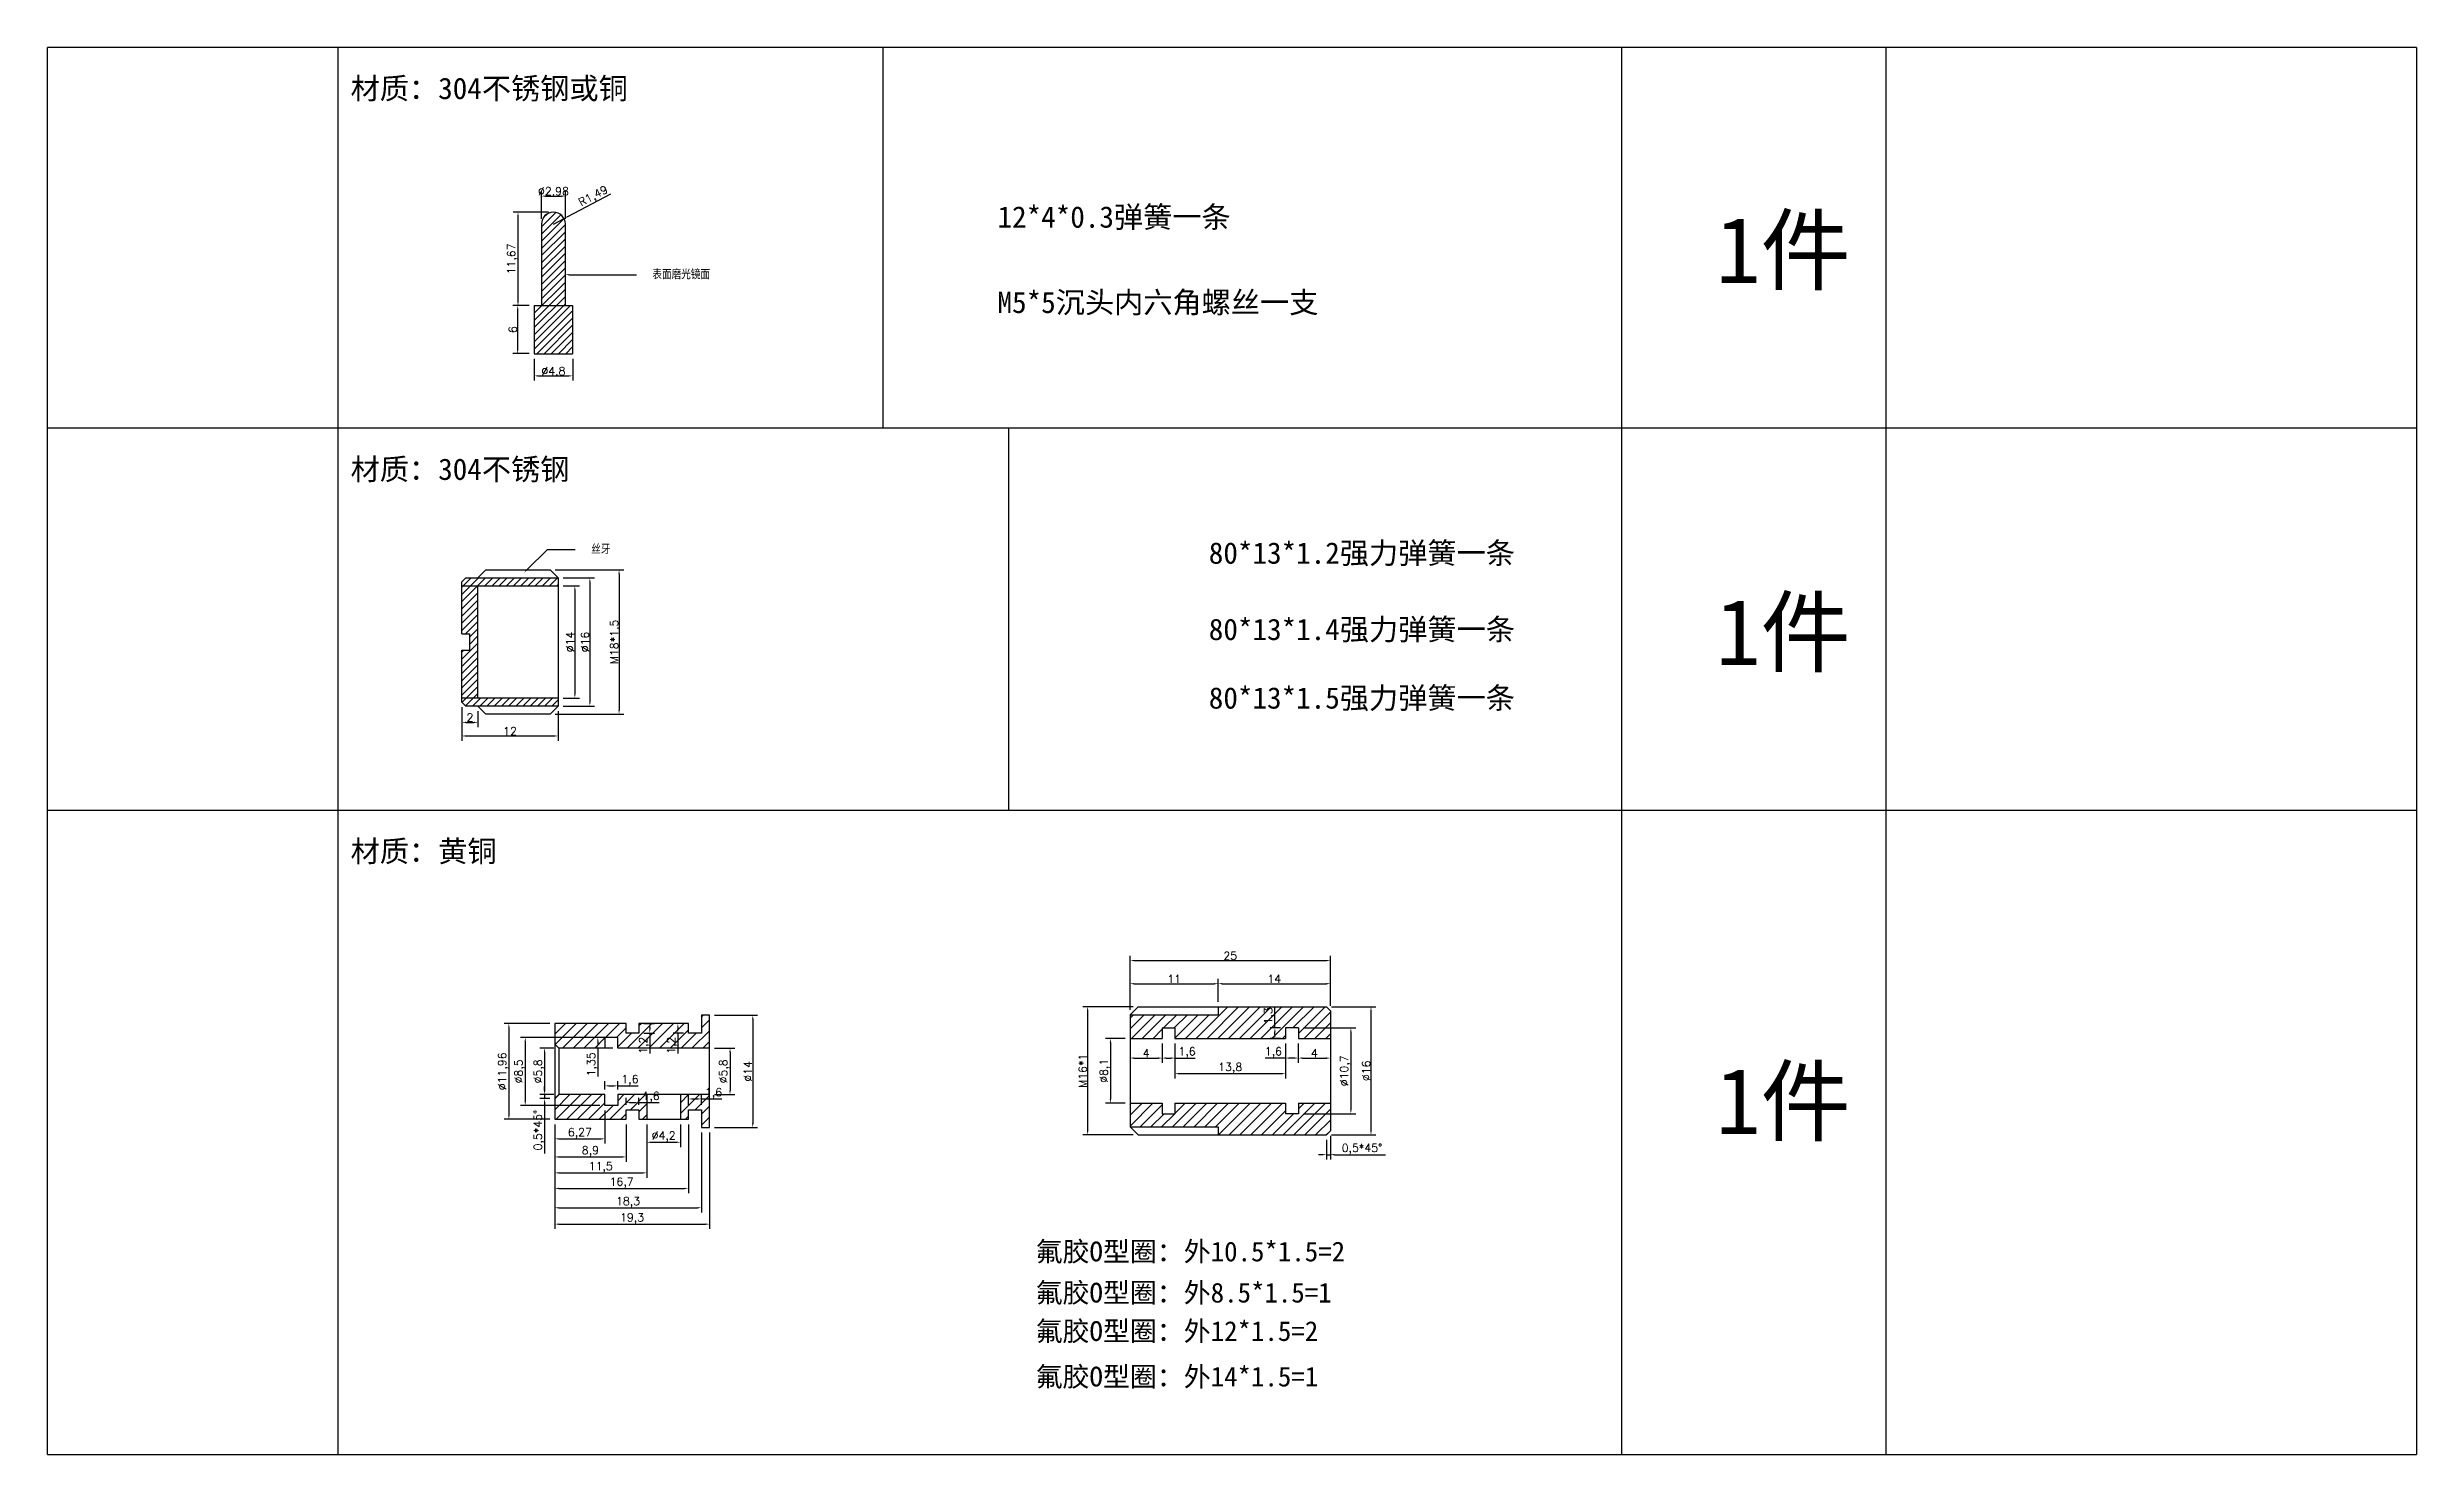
# Model space of a CAD drawing. Header units: millimetres. Extents: x 6817 to 15937, y -5221 to -164.
# Drawn here: x 10129.5 to 10425.2, y -1307 to -1131.4 of the extents above; entities that cross this region are included whole.
import ezdxf
from ezdxf import colors
from ezdxf.entities.mleader import LeaderData, LeaderLine
from ezdxf.math import Vec2, Vec3

# ---------------------------------------------------------------- set-up
doc = ezdxf.new("R2010")
doc.units = ezdxf.units.MM
doc.layers.add('图层2', color=108, linetype='Continuous')
doc.styles.get("Standard").update_dxf_attribs({"font": 'txt', "bigfont": 'gbcbig.shx'})
doc.dimstyles.new('ISO-25', dxfattribs={"dimtxt": 1, "dimasz": 0.5, "dimexe": 0.6, "dimexo": 0.625, "dimgap": 0.1, "dimtad": 1, "dimtxsty": 'Standard', "dimcen": 2.5, "dimadec": 0, "dimazin": 0, "dimtfac": 1, "dimtmove": 0, "dimatfit": 3, "dimfxl": 0, "dimarcsym": 0})

msp = doc.modelspace()

# ---------------------------------------------------------------- texts
at = {"color": 2, "attachment_point": 1}
for s, insert, char_height, width in [('{\\fSimSun|b0|i0|c134|p2;材质：304不锈钢或铜}', (10167.323, -1135.171), 2.67108, 45.6383), ('{\\fSimSun|b0|i0|c134|p2;12*4*0.3弹簧一条}', (10248.061, -1151.223), 2.67108, 31.32319), ('{\\fSimSun|b0|i0|c134|p2;1件}', (10337.726, -1152.582), 8.21872, 36.05545), ('{\\fSimSun|b0|i0|c134|p2;M5*5沉头内六角螺丝一支}', (10248.061, -1161.877), 2.67108, 43.34825), ('{\\fSimSun|b0|i0|c134|p2;材质：304不锈钢}', (10167.323, -1182.706), 2.67108, 31.32319), ('{\\fSimSun|b0|i0|c134|p2;80*13*1.2强力弹簧一条}', (10274.434, -1193.17), 2.67108, 43.34825), ('{\\fSimSun|b0|i0|c134|p2;1件}', (10337.726, -1200.268), 8.21872, 36.05545), ('{\\fSimSun|b0|i0|c134|p2;80*13*1.4强力弹簧一条}', (10274.434, -1202.699), 2.67108, 43.34825), ('{\\fSimSun|b0|i0|c134|p2;80*13*1.5强力弹簧一条}', (10274.434, -1211.259), 2.67108, 43.34825), ('{\\fSimSun|b0|i0|c134|p2;材质：黄铜}', (10167.323, -1230.388), 2.67108, 31.32319), ('{\\fSimSun|b0|i0|c134|p2;1件}', (10337.726, -1258.82), 8.21872, 36.05545), ('{\\fSimSun|b0|i0|c134|p2;氟胶O型圈：外10.5*1.5=2}', (10252.816, -1280.46), 2.46562, 41.58521), ('{\\fSimSun|b0|i0|c134|p2;氟胶O型圈：外8.5*1.5=1}', (10252.816, -1285.598), 2.46562, 38.16509), ('{\\fSimSun|b0|i0|c134|p2;氟胶O型圈：外12*1.5=2}', (10252.816, -1290.394), 2.46562, 38.16509), ('{\\fSimSun|b0|i0|c134|p2;氟胶O型圈：外14*1.5=1}', (10252.816, -1296.076), 2.46562, 38.16509)]:
    msp.add_mtext(s, dxfattribs=dict(at, insert=insert, char_height=char_height, width=width))

# ---------------------------------------------------------------- blocks, each defined once
blk = doc.blocks.new('*D330')
at = {"layer": 'Defpoints', "color": 0, "linetype": 'ByBlock', "transparency": 16777216}
for p in [(10193.96, -1152.75), (10192.64, -1153.44)]:
    blk.add_point(p, dxfattribs=at)
at = {"layer": '图层2', "color": 0, "linetype": 'ByBlock', "lineweight": -2, "transparency": 16777216}
for p, q in [((10199.76, -1149.7), (10194.4, -1152.52)), ((10192.64, -1153.44), (10193.96, -1152.75))]:
    blk.add_line(p, q, dxfattribs=at)
at = {"layer": '图层2', "color": 0, "linetype": 'ByBlock', "transparency": 16777216}
blk.add_solid([(10194.36, -1152.44), (10194.44, -1152.59), (10193.96, -1152.75)], dxfattribs=at)
at = {"layer": '图层2', "color": 0, "linetype": 'ByBlock', "transparency": 16777216, "insert": (10197.66, -1150.04), "char_height": 1, "attachment_point": 5, "rotation": 27.6636}
blk.add_mtext('R1,49', dxfattribs=at)
blk = doc.blocks.new('*D331')
at = {"layer": 'Defpoints', "color": 0, "linetype": 'ByBlock', "transparency": 16777216}
for p in [(10194.13, -1149.95), (10191.15, -1153.44), (10194.13, -1153.44)]:
    blk.add_point(p, dxfattribs=at)
at = {"layer": '图层2', "color": 0, "linetype": 'ByBlock', "lineweight": -2, "transparency": 16777216}
for p, q in [((10191.15, -1152.81), (10191.15, -1149.35)), ((10191.65, -1149.95), (10193.63, -1149.95)), ((10194.13, -1152.81), (10194.13, -1149.35))]:
    blk.add_line(p, q, dxfattribs=at)
at = {"layer": '图层2', "color": 0, "linetype": 'ByBlock', "transparency": 16777216}
for points in [[(10191.65, -1149.87), (10191.65, -1150.04), (10191.15, -1149.95)], [(10193.63, -1149.87), (10193.63, -1150.04), (10194.13, -1149.95)]]:
    blk.add_solid(points, dxfattribs=at)
at = {"layer": '图层2', "color": 0, "linetype": 'ByBlock', "transparency": 16777216, "insert": (10192.64, -1149.35), "char_height": 1, "attachment_point": 5}
blk.add_mtext('%%C2.98', dxfattribs=at)
blk = doc.blocks.new('*D332')
at = {"layer": 'Defpoints', "color": 0, "linetype": 'ByBlock', "transparency": 16777216}
for p in [(10190.24, -1169.62), (10195.04, -1169.62), (10195.04, -1172.39)]:
    blk.add_point(p, dxfattribs=at)
at = {"layer": '图层2', "color": 0, "linetype": 'ByBlock', "lineweight": -2, "transparency": 16777216}
for p, q in [((10190.24, -1170.25), (10190.24, -1172.99)), ((10195.04, -1170.25), (10195.04, -1172.99)), ((10190.74, -1172.39), (10194.54, -1172.39))]:
    blk.add_line(p, q, dxfattribs=at)
at = {"layer": '图层2', "color": 0, "linetype": 'ByBlock', "transparency": 16777216}
for points in [[(10190.74, -1172.31), (10190.74, -1172.48), (10190.24, -1172.39)], [(10194.54, -1172.31), (10194.54, -1172.48), (10195.04, -1172.39)]]:
    blk.add_solid(points, dxfattribs=at)
at = {"layer": '图层2', "color": 0, "linetype": 'ByBlock', "transparency": 16777216, "insert": (10192.64, -1171.79), "char_height": 1, "attachment_point": 5}
blk.add_mtext('%%C4.8', dxfattribs=at)
blk = doc.blocks.new('*D333')
at = {"layer": 'Defpoints', "color": 0, "linetype": 'ByBlock', "transparency": 16777216}
for p in [(10188.18, -1163.62), (10190.24, -1163.62), (10190.24, -1169.62)]:
    blk.add_point(p, dxfattribs=at)
at = {"layer": '图层2', "color": 0, "linetype": 'ByBlock', "lineweight": -2, "transparency": 16777216}
for p, q in [((10189.61, -1163.62), (10187.58, -1163.62)), ((10188.18, -1169.12), (10188.18, -1164.12)), ((10189.61, -1169.62), (10187.58, -1169.62))]:
    blk.add_line(p, q, dxfattribs=at)
at = {"layer": '图层2', "color": 0, "linetype": 'ByBlock', "transparency": 16777216}
for points in [[(10188.09, -1164.12), (10188.26, -1164.12), (10188.18, -1163.62)], [(10188.09, -1169.12), (10188.26, -1169.12), (10188.18, -1169.62)]]:
    blk.add_solid(points, dxfattribs=at)
at = {"layer": '图层2', "color": 0, "linetype": 'ByBlock', "transparency": 16777216, "insert": (10187.58, -1166.62), "char_height": 1, "attachment_point": 5, "rotation": 90}
blk.add_mtext('6', dxfattribs=at)
blk = doc.blocks.new('*D334')
at = {"layer": 'Defpoints', "color": 0, "linetype": 'ByBlock', "transparency": 16777216}
for p in [(10188.22, -1151.95), (10192.64, -1151.95), (10190.24, -1163.62)]:
    blk.add_point(p, dxfattribs=at)
at = {"layer": '图层2', "color": 0, "linetype": 'ByBlock', "lineweight": -2, "transparency": 16777216}
for p, q in [((10192.01, -1151.95), (10187.62, -1151.95)), ((10188.22, -1163.12), (10188.22, -1152.45)), ((10189.61, -1163.62), (10187.62, -1163.62))]:
    blk.add_line(p, q, dxfattribs=at)
at = {"layer": '图层2', "color": 0, "linetype": 'ByBlock', "transparency": 16777216}
for points in [[(10188.13, -1152.45), (10188.3, -1152.45), (10188.22, -1151.95)], [(10188.13, -1163.12), (10188.3, -1163.12), (10188.22, -1163.62)]]:
    blk.add_solid(points, dxfattribs=at)
at = {"layer": '图层2', "color": 0, "linetype": 'ByBlock', "transparency": 16777216, "insert": (10187.53, -1157.79), "char_height": 1, "attachment_point": 5, "rotation": 90}
blk.add_mtext('11,67', dxfattribs=at)
blk = doc.blocks.new('*D335')
at = {"layer": 'Defpoints', "color": 0, "linetype": 'ByBlock', "transparency": 16777216}
for p in [(10193.22, -1197.61), (10193.22, -1213.61), (10197.18, -1213.61)]:
    blk.add_point(p, dxfattribs=at)
at = {"layer": '图层2', "color": 0, "linetype": 'ByBlock', "lineweight": -2, "transparency": 16777216}
for p, q in [((10193.84, -1197.61), (10197.78, -1197.61)), ((10197.18, -1198.11), (10197.18, -1213.11)), ((10193.84, -1213.61), (10197.78, -1213.61))]:
    blk.add_line(p, q, dxfattribs=at)
at = {"layer": '图层2', "color": 0, "linetype": 'ByBlock', "transparency": 16777216}
for points in [[(10197.1, -1198.11), (10197.26, -1198.11), (10197.18, -1197.61)], [(10197.1, -1213.11), (10197.26, -1213.11), (10197.18, -1213.61)]]:
    blk.add_solid(points, dxfattribs=at)
at = {"layer": '图层2', "color": 0, "linetype": 'ByBlock', "transparency": 16777216, "insert": (10196.58, -1205.61), "char_height": 1, "attachment_point": 5, "rotation": 90}
blk.add_mtext('%%C16', dxfattribs=at)
blk = doc.blocks.new('*D336')
at = {"layer": 'Defpoints', "color": 0, "linetype": 'ByBlock', "transparency": 16777216}
for p in [(10193.22, -1198.61), (10193.22, -1212.61), (10195.31, -1212.61)]:
    blk.add_point(p, dxfattribs=at)
at = {"layer": '图层2', "color": 0, "linetype": 'ByBlock', "lineweight": -2, "transparency": 16777216}
for p, q in [((10193.84, -1198.61), (10195.91, -1198.61)), ((10195.31, -1199.11), (10195.31, -1212.11)), ((10193.84, -1212.61), (10195.91, -1212.61))]:
    blk.add_line(p, q, dxfattribs=at)
at = {"layer": '图层2', "color": 0, "linetype": 'ByBlock', "transparency": 16777216}
for points in [[(10195.23, -1199.11), (10195.4, -1199.11), (10195.31, -1198.61)], [(10195.23, -1212.11), (10195.4, -1212.11), (10195.31, -1212.61)]]:
    blk.add_solid(points, dxfattribs=at)
at = {"layer": '图层2', "color": 0, "linetype": 'ByBlock', "transparency": 16777216, "insert": (10194.71, -1205.61), "char_height": 1, "attachment_point": 5, "rotation": 90}
blk.add_mtext('%%C14', dxfattribs=at)
blk = doc.blocks.new('*D337')
at = {"layer": 'Defpoints', "color": 0, "linetype": 'ByBlock', "transparency": 16777216}
for p in [(10181.22, -1213.11), (10183.22, -1213.61), (10183.22, -1215.64)]:
    blk.add_point(p, dxfattribs=at)
at = {"layer": '图层2', "color": 0, "linetype": 'ByBlock', "lineweight": -2, "transparency": 16777216}
for p, q in [((10181.22, -1213.74), (10181.22, -1216.24)), ((10183.22, -1214.24), (10183.22, -1216.24)), ((10181.72, -1215.64), (10182.72, -1215.64))]:
    blk.add_line(p, q, dxfattribs=at)
at = {"layer": '图层2', "color": 0, "linetype": 'ByBlock', "transparency": 16777216}
for points in [[(10181.72, -1215.56), (10181.72, -1215.72), (10181.22, -1215.64)], [(10182.72, -1215.56), (10182.72, -1215.72), (10183.22, -1215.64)]]:
    blk.add_solid(points, dxfattribs=at)
at = {"layer": '图层2', "color": 0, "linetype": 'ByBlock', "transparency": 16777216, "insert": (10182.22, -1215.04), "char_height": 1, "attachment_point": 5}
blk.add_mtext('2', dxfattribs=at)
blk = doc.blocks.new('*D283')
at = {"layer": 'Defpoints', "color": 0, "linetype": 'ByBlock', "transparency": 16777216}
for p in [(10181.22, -1213.61), (10193.22, -1213.61), (10193.22, -1217.34)]:
    blk.add_point(p, dxfattribs=at)
at = {"layer": '图层2', "color": 0, "linetype": 'ByBlock', "lineweight": -2, "transparency": 16777216}
for p, q in [((10181.22, -1214.24), (10181.22, -1217.94)), ((10193.22, -1214.24), (10193.22, -1217.94)), ((10181.72, -1217.34), (10192.72, -1217.34))]:
    blk.add_line(p, q, dxfattribs=at)
at = {"layer": '图层2', "color": 0, "linetype": 'ByBlock', "transparency": 16777216}
for points in [[(10181.72, -1217.26), (10181.72, -1217.43), (10181.22, -1217.34)], [(10192.72, -1217.26), (10192.72, -1217.43), (10193.22, -1217.34)]]:
    blk.add_solid(points, dxfattribs=at)
at = {"layer": '图层2', "color": 0, "linetype": 'ByBlock', "transparency": 16777216, "insert": (10187.22, -1216.74), "char_height": 1, "attachment_point": 5}
blk.add_mtext('12', dxfattribs=at)
blk = doc.blocks.new('*D492')
at = {"layer": 'Defpoints', "color": 0, "linetype": 'ByBlock', "transparency": 16777216}
for p in [(10192.22, -1196.61), (10192.22, -1214.61), (10200.83, -1214.61)]:
    blk.add_point(p, dxfattribs=at)
at = {"layer": '图层2', "color": 0, "linetype": 'ByBlock', "lineweight": -2, "transparency": 16777216}
for p, q in [((10192.84, -1196.61), (10201.43, -1196.61)), ((10200.83, -1197.11), (10200.83, -1214.11)), ((10192.84, -1214.61), (10201.43, -1214.61))]:
    blk.add_line(p, q, dxfattribs=at)
at = {"layer": '图层2', "color": 0, "linetype": 'ByBlock', "transparency": 16777216}
for points in [[(10200.75, -1197.11), (10200.91, -1197.11), (10200.83, -1196.61)], [(10200.75, -1214.11), (10200.91, -1214.11), (10200.83, -1214.61)]]:
    blk.add_solid(points, dxfattribs=at)
at = {"layer": '图层2', "color": 0, "linetype": 'ByBlock', "transparency": 16777216, "insert": (10200.23, -1205.61), "char_height": 1, "attachment_point": 5, "rotation": 90}
blk.add_mtext('M18*1.5', dxfattribs=at)
blk = doc.blocks.new('*D524')
at = {"layer": 'Defpoints', "color": 0, "linetype": 'ByBlock', "transparency": 16777216}
for p in [(10193.3, -1256.31), (10191.54, -1262.11), (10193.3, -1262.11)]:
    blk.add_point(p, dxfattribs=at)
at = {"layer": '图层2', "color": 0, "linetype": 'ByBlock', "lineweight": -2, "transparency": 16777216}
for p, q in [((10192.68, -1256.31), (10190.94, -1256.31)), ((10191.54, -1256.81), (10191.54, -1261.61)), ((10192.68, -1262.11), (10190.94, -1262.11))]:
    blk.add_line(p, q, dxfattribs=at)
at = {"layer": '图层2', "color": 0, "linetype": 'ByBlock', "transparency": 16777216}
for points in [[(10191.45, -1256.81), (10191.62, -1256.81), (10191.54, -1256.31)], [(10191.45, -1261.61), (10191.62, -1261.61), (10191.54, -1262.11)]]:
    blk.add_solid(points, dxfattribs=at)
at = {"layer": '图层2', "color": 0, "linetype": 'ByBlock', "transparency": 16777216, "insert": (10190.85, -1259.21), "char_height": 1, "attachment_point": 5, "rotation": 90}
blk.add_mtext('%%C5,8', dxfattribs=at)
blk = doc.blocks.new('*D525')
at = {"layer": 'Defpoints', "color": 0, "linetype": 'ByBlock', "transparency": 16777216}
for p in [(10191.54, -1262.61), (10192.8, -1262.61), (10193.3, -1262.11)]:
    blk.add_point(p, dxfattribs=at)
at = {"layer": '图层2', "color": 0, "linetype": 'ByBlock', "lineweight": -2, "transparency": 16777216}
for p, q in [((10192.68, -1262.11), (10190.94, -1262.11)), ((10192.18, -1262.61), (10190.94, -1262.61)), ((10191.54, -1261.61), (10191.54, -1261.11)), ((10191.54, -1262.11), (10191.54, -1262.61)), ((10191.54, -1263.11), (10191.54, -1269.48))]:
    blk.add_line(p, q, dxfattribs=at)
at = {"layer": '图层2', "color": 0, "linetype": 'ByBlock', "transparency": 16777216}
for points in [[(10191.45, -1261.61), (10191.62, -1261.61), (10191.54, -1262.11)], [(10191.45, -1263.11), (10191.62, -1263.11), (10191.54, -1262.61)]]:
    blk.add_solid(points, dxfattribs=at)
at = {"layer": '图层2', "color": 0, "linetype": 'ByBlock', "transparency": 16777216, "insert": (10190.85, -1266.55), "char_height": 1, "attachment_point": 5, "rotation": 90}
blk.add_mtext('0,5*45%%D', dxfattribs=at)
blk = doc.blocks.new('*D526')
at = {"layer": 'Defpoints', "color": 0, "linetype": 'ByBlock', "transparency": 16777216}
for p in [(10192.8, -1253.23), (10187.08, -1265.19), (10192.8, -1265.19)]:
    blk.add_point(p, dxfattribs=at)
at = {"layer": '图层2', "color": 0, "linetype": 'ByBlock', "lineweight": -2, "transparency": 16777216}
for p, q in [((10192.18, -1253.23), (10186.48, -1253.23)), ((10187.08, -1253.73), (10187.08, -1264.69)), ((10192.18, -1265.19), (10186.48, -1265.19))]:
    blk.add_line(p, q, dxfattribs=at)
at = {"layer": '图层2', "color": 0, "linetype": 'ByBlock', "transparency": 16777216}
for points in [[(10186.99, -1253.73), (10187.16, -1253.73), (10187.08, -1253.23)], [(10186.99, -1264.69), (10187.16, -1264.69), (10187.08, -1265.19)]]:
    blk.add_solid(points, dxfattribs=at)
at = {"layer": '图层2', "color": 0, "linetype": 'ByBlock', "transparency": 16777216, "insert": (10186.39, -1259.21), "char_height": 1, "attachment_point": 5, "rotation": 90}
blk.add_mtext('%%C11,96', dxfattribs=at)
blk = doc.blocks.new('*D527')
at = {"layer": 'Defpoints', "color": 0, "linetype": 'ByBlock', "transparency": 16777216}
for p in [(10199.07, -1254.96), (10189.12, -1263.46), (10199.07, -1263.46)]:
    blk.add_point(p, dxfattribs=at)
at = {"layer": '图层2', "color": 0, "linetype": 'ByBlock', "lineweight": -2, "transparency": 16777216}
for p, q in [((10198.45, -1254.96), (10188.52, -1254.96)), ((10189.12, -1255.46), (10189.12, -1262.96)), ((10198.45, -1263.46), (10188.52, -1263.46))]:
    blk.add_line(p, q, dxfattribs=at)
at = {"layer": '图层2', "color": 0, "linetype": 'ByBlock', "transparency": 16777216}
for points in [[(10189.04, -1255.46), (10189.2, -1255.46), (10189.12, -1254.96)], [(10189.04, -1262.96), (10189.2, -1262.96), (10189.12, -1263.46)]]:
    blk.add_solid(points, dxfattribs=at)
at = {"layer": '图层2', "color": 0, "linetype": 'ByBlock', "transparency": 16777216, "insert": (10188.44, -1259.21), "char_height": 1, "attachment_point": 5, "rotation": 90}
blk.add_mtext('%%C8,5', dxfattribs=at)
blk = doc.blocks.new('*D528')
at = {"layer": 'Defpoints', "color": 0, "linetype": 'ByBlock', "transparency": 16777216}
for p in [(10212.1, -1256.31), (10212.1, -1262.11), (10214.68, -1262.11)]:
    blk.add_point(p, dxfattribs=at)
at = {"layer": '图层2', "color": 0, "linetype": 'ByBlock', "lineweight": -2, "transparency": 16777216}
for p, q in [((10212.73, -1256.31), (10215.28, -1256.31)), ((10214.68, -1256.81), (10214.68, -1261.61)), ((10212.73, -1262.11), (10215.28, -1262.11))]:
    blk.add_line(p, q, dxfattribs=at)
at = {"layer": '图层2', "color": 0, "linetype": 'ByBlock', "transparency": 16777216}
for points in [[(10214.59, -1256.81), (10214.76, -1256.81), (10214.68, -1256.31)], [(10214.59, -1261.61), (10214.76, -1261.61), (10214.68, -1262.11)]]:
    blk.add_solid(points, dxfattribs=at)
at = {"layer": '图层2', "color": 0, "linetype": 'ByBlock', "transparency": 16777216, "insert": (10213.99, -1259.21), "char_height": 1, "attachment_point": 5, "rotation": 90}
blk.add_mtext('%%C5,8', dxfattribs=at)
blk = doc.blocks.new('*D529')
at = {"layer": 'Defpoints', "color": 0, "linetype": 'ByBlock', "transparency": 16777216}
for p in [(10212.1, -1252.21), (10212.1, -1266.21), (10217.52, -1266.21)]:
    blk.add_point(p, dxfattribs=at)
at = {"layer": '图层2', "color": 0, "linetype": 'ByBlock', "lineweight": -2, "transparency": 16777216}
for p, q in [((10212.73, -1252.21), (10218.12, -1252.21)), ((10217.52, -1252.71), (10217.52, -1265.71)), ((10212.73, -1266.21), (10218.12, -1266.21))]:
    blk.add_line(p, q, dxfattribs=at)
at = {"layer": '图层2', "color": 0, "linetype": 'ByBlock', "transparency": 16777216}
for points in [[(10217.43, -1252.71), (10217.6, -1252.71), (10217.52, -1252.21)], [(10217.43, -1265.71), (10217.6, -1265.71), (10217.52, -1266.21)]]:
    blk.add_solid(points, dxfattribs=at)
at = {"layer": '图层2', "color": 0, "linetype": 'ByBlock', "transparency": 16777216, "insert": (10216.92, -1259.21), "char_height": 1, "attachment_point": 5, "rotation": 90}
blk.add_mtext('%%C14', dxfattribs=at)
blk = doc.blocks.new('*D530')
at = {"layer": 'Defpoints', "color": 0, "linetype": 'ByBlock', "transparency": 16777216}
for p in [(10204.3, -1265.19), (10208.5, -1265.19), (10208.5, -1268.06)]:
    blk.add_point(p, dxfattribs=at)
at = {"layer": '图层2', "color": 0, "linetype": 'ByBlock', "lineweight": -2, "transparency": 16777216}
for p, q in [((10204.3, -1265.82), (10204.3, -1268.66)), ((10204.8, -1268.06), (10208, -1268.06)), ((10208.5, -1265.82), (10208.5, -1268.66))]:
    blk.add_line(p, q, dxfattribs=at)
at = {"layer": '图层2', "color": 0, "linetype": 'ByBlock', "transparency": 16777216}
for points in [[(10204.8, -1267.97), (10204.8, -1268.14), (10204.3, -1268.06)], [(10208, -1267.97), (10208, -1268.14), (10208.5, -1268.06)]]:
    blk.add_solid(points, dxfattribs=at)
at = {"layer": '图层2', "color": 0, "linetype": 'ByBlock', "transparency": 16777216, "insert": (10206.4, -1267.37), "char_height": 1, "attachment_point": 5}
blk.add_mtext('%%C4,2', dxfattribs=at)
blk = doc.blocks.new('*D300')
at = {"layer": 'Defpoints', "color": 0, "linetype": 'ByBlock', "transparency": 16777216}
for p in [(10192.8, -1265.19), (10199.07, -1263.46), (10199.07, -1267.63)]:
    blk.add_point(p, dxfattribs=at)
at = {"layer": '图层2', "color": 0, "linetype": 'ByBlock', "lineweight": -2, "transparency": 16777216}
for p, q in [((10199.07, -1264.09), (10199.07, -1268.23)), ((10192.8, -1265.82), (10192.8, -1268.23)), ((10193.3, -1267.63), (10198.57, -1267.63))]:
    blk.add_line(p, q, dxfattribs=at)
at = {"layer": '图层2', "color": 0, "linetype": 'ByBlock', "transparency": 16777216}
for points in [[(10193.3, -1267.55), (10193.3, -1267.71), (10192.8, -1267.63)], [(10198.57, -1267.55), (10198.57, -1267.71), (10199.07, -1267.63)]]:
    blk.add_solid(points, dxfattribs=at)
at = {"layer": '图层2', "color": 0, "linetype": 'ByBlock', "transparency": 16777216, "insert": (10195.94, -1266.95), "char_height": 1, "attachment_point": 5}
blk.add_mtext('6,27', dxfattribs=at)
blk = doc.blocks.new('*D531')
at = {"layer": 'Defpoints', "color": 0, "linetype": 'ByBlock', "transparency": 16777216}
for p in [(10192.8, -1265.19), (10201.7, -1265.19), (10201.7, -1269.89)]:
    blk.add_point(p, dxfattribs=at)
at = {"layer": '图层2', "color": 0, "linetype": 'ByBlock', "lineweight": -2, "transparency": 16777216}
for p, q in [((10192.8, -1265.82), (10192.8, -1270.49)), ((10201.7, -1265.82), (10201.7, -1270.49)), ((10193.3, -1269.89), (10201.2, -1269.89))]:
    blk.add_line(p, q, dxfattribs=at)
at = {"layer": '图层2', "color": 0, "linetype": 'ByBlock', "transparency": 16777216}
for points in [[(10193.3, -1269.8), (10193.3, -1269.97), (10192.8, -1269.89)], [(10201.2, -1269.8), (10201.2, -1269.97), (10201.7, -1269.89)]]:
    blk.add_solid(points, dxfattribs=at)
at = {"layer": '图层2', "color": 0, "linetype": 'ByBlock', "transparency": 16777216, "insert": (10197.25, -1269.2), "char_height": 1, "attachment_point": 5}
blk.add_mtext('8,9', dxfattribs=at)
blk = doc.blocks.new('*D301')
at = {"layer": 'Defpoints', "color": 0, "linetype": 'ByBlock', "transparency": 16777216}
for p in [(10192.8, -1265.19), (10204.3, -1265.19), (10204.3, -1271.88)]:
    blk.add_point(p, dxfattribs=at)
at = {"layer": '图层2', "color": 0, "linetype": 'ByBlock', "lineweight": -2, "transparency": 16777216}
for p, q in [((10192.8, -1265.82), (10192.8, -1272.48)), ((10204.3, -1265.82), (10204.3, -1272.48)), ((10193.3, -1271.88), (10203.8, -1271.88))]:
    blk.add_line(p, q, dxfattribs=at)
at = {"layer": '图层2', "color": 0, "linetype": 'ByBlock', "transparency": 16777216}
for points in [[(10193.3, -1271.79), (10193.3, -1271.96), (10192.8, -1271.88)], [(10203.8, -1271.79), (10203.8, -1271.96), (10204.3, -1271.88)]]:
    blk.add_solid(points, dxfattribs=at)
at = {"layer": '图层2', "color": 0, "linetype": 'ByBlock', "transparency": 16777216, "insert": (10198.55, -1271.19), "char_height": 1, "attachment_point": 5}
blk.add_mtext('11,5', dxfattribs=at)
blk = doc.blocks.new('*D532')
at = {"layer": 'Defpoints', "color": 0, "linetype": 'ByBlock', "transparency": 16777216}
for p in [(10192.8, -1265.19), (10209.5, -1265.19), (10209.5, -1273.81)]:
    blk.add_point(p, dxfattribs=at)
at = {"layer": '图层2', "color": 0, "linetype": 'ByBlock', "lineweight": -2, "transparency": 16777216}
for p, q in [((10192.8, -1265.82), (10192.8, -1274.41)), ((10209.5, -1265.82), (10209.5, -1274.41)), ((10193.3, -1273.81), (10209, -1273.81))]:
    blk.add_line(p, q, dxfattribs=at)
at = {"layer": '图层2', "color": 0, "linetype": 'ByBlock', "transparency": 16777216}
for points in [[(10193.3, -1273.73), (10193.3, -1273.9), (10192.8, -1273.81)], [(10209, -1273.73), (10209, -1273.9), (10209.5, -1273.81)]]:
    blk.add_solid(points, dxfattribs=at)
at = {"layer": '图层2', "color": 0, "linetype": 'ByBlock', "transparency": 16777216, "insert": (10201.15, -1273.13), "char_height": 1, "attachment_point": 5}
blk.add_mtext('16,7', dxfattribs=at)
blk = doc.blocks.new('*D533')
at = {"layer": 'Defpoints', "color": 0, "linetype": 'ByBlock', "transparency": 16777216}
for p in [(10192.8, -1265.19), (10211.1, -1266.21), (10211.1, -1276.23)]:
    blk.add_point(p, dxfattribs=at)
at = {"layer": '图层2', "color": 0, "linetype": 'ByBlock', "lineweight": -2, "transparency": 16777216}
for p, q in [((10192.8, -1265.82), (10192.8, -1276.83)), ((10211.1, -1266.84), (10211.1, -1276.83)), ((10193.3, -1276.23), (10210.6, -1276.23))]:
    blk.add_line(p, q, dxfattribs=at)
at = {"layer": '图层2', "color": 0, "linetype": 'ByBlock', "transparency": 16777216}
for points in [[(10193.3, -1276.15), (10193.3, -1276.32), (10192.8, -1276.23)], [(10210.6, -1276.15), (10210.6, -1276.32), (10211.1, -1276.23)]]:
    blk.add_solid(points, dxfattribs=at)
at = {"layer": '图层2', "color": 0, "linetype": 'ByBlock', "transparency": 16777216, "insert": (10201.95, -1275.55), "char_height": 1, "attachment_point": 5}
blk.add_mtext('18,3', dxfattribs=at)
blk = doc.blocks.new('*D302')
at = {"layer": 'Defpoints', "color": 0, "linetype": 'ByBlock', "transparency": 16777216}
for p in [(10192.8, -1265.19), (10212.1, -1266.21), (10212.1, -1278.28)]:
    blk.add_point(p, dxfattribs=at)
at = {"layer": '图层2', "color": 0, "linetype": 'ByBlock', "lineweight": -2, "transparency": 16777216}
for p, q in [((10192.8, -1265.82), (10192.8, -1278.88)), ((10212.1, -1266.84), (10212.1, -1278.88)), ((10193.3, -1278.28), (10211.6, -1278.28))]:
    blk.add_line(p, q, dxfattribs=at)
at = {"layer": '图层2', "color": 0, "linetype": 'ByBlock', "transparency": 16777216}
for points in [[(10193.3, -1278.19), (10193.3, -1278.36), (10192.8, -1278.28)], [(10211.6, -1278.19), (10211.6, -1278.36), (10212.1, -1278.28)]]:
    blk.add_solid(points, dxfattribs=at)
at = {"layer": '图层2', "color": 0, "linetype": 'ByBlock', "transparency": 16777216, "insert": (10202.45, -1277.59), "char_height": 1, "attachment_point": 5}
blk.add_mtext('19,3', dxfattribs=at)
blk = doc.blocks.new('*D534')
at = {"layer": 'Defpoints', "color": 0, "linetype": 'ByBlock', "transparency": 16777216}
for p in [(10199.07, -1262.11), (10200.67, -1261.02), (10200.67, -1262.11)]:
    blk.add_point(p, dxfattribs=at)
at = {"layer": '图层2', "color": 0, "linetype": 'ByBlock', "lineweight": -2, "transparency": 16777216}
for p, q in [((10199.07, -1261.49), (10199.07, -1260.42)), ((10199.57, -1261.02), (10200.17, -1261.02)), ((10200.67, -1261.49), (10200.67, -1260.42)), ((10200.67, -1261.02), (10203.2, -1261.02))]:
    blk.add_line(p, q, dxfattribs=at)
at = {"layer": '图层2', "color": 0, "linetype": 'ByBlock', "transparency": 16777216}
for points in [[(10199.57, -1260.93), (10199.57, -1261.1), (10199.07, -1261.02)], [(10200.17, -1260.93), (10200.17, -1261.1), (10200.67, -1261.02)]]:
    blk.add_solid(points, dxfattribs=at)
at = {"layer": '图层2', "color": 0, "linetype": 'ByBlock', "transparency": 16777216, "insert": (10202.19, -1260.33), "char_height": 1, "attachment_point": 5}
blk.add_mtext('1,6', dxfattribs=at)
blk = doc.blocks.new('*D535')
at = {"layer": 'Defpoints', "color": 0, "linetype": 'ByBlock', "transparency": 16777216}
for p in [(10201.7, -1263.99), (10203.3, -1263.11), (10203.3, -1263.99)]:
    blk.add_point(p, dxfattribs=at)
at = {"layer": '图层2', "color": 0, "linetype": 'ByBlock', "lineweight": -2, "transparency": 16777216}
for p, q in [((10201.7, -1263.37), (10201.7, -1262.51)), ((10203.3, -1263.37), (10203.3, -1262.51)), ((10202.2, -1263.11), (10202.8, -1263.11)), ((10203.3, -1263.11), (10205.84, -1263.11))]:
    blk.add_line(p, q, dxfattribs=at)
at = {"layer": '图层2', "color": 0, "linetype": 'ByBlock', "transparency": 16777216}
for points in [[(10202.2, -1263.03), (10202.2, -1263.19), (10201.7, -1263.11)], [(10202.8, -1263.03), (10202.8, -1263.19), (10203.3, -1263.11)]]:
    blk.add_solid(points, dxfattribs=at)
at = {"layer": '图层2', "color": 0, "linetype": 'ByBlock', "transparency": 16777216, "insert": (10204.82, -1262.43), "char_height": 1, "attachment_point": 5}
blk.add_mtext('1,6', dxfattribs=at)
blk = doc.blocks.new('*D536')
at = {"layer": 'Defpoints', "color": 0, "linetype": 'ByBlock', "transparency": 16777216}
for p in [(10211.1, -1262.65), (10209.5, -1263.99), (10211.1, -1263.99)]:
    blk.add_point(p, dxfattribs=at)
at = {"layer": '图层2', "color": 0, "linetype": 'ByBlock', "lineweight": -2, "transparency": 16777216}
for p, q in [((10209.5, -1263.37), (10209.5, -1262.05)), ((10210, -1262.65), (10210.6, -1262.65)), ((10211.1, -1263.37), (10211.1, -1262.05)), ((10211.1, -1262.65), (10213.64, -1262.65))]:
    blk.add_line(p, q, dxfattribs=at)
at = {"layer": '图层2', "color": 0, "linetype": 'ByBlock', "transparency": 16777216}
for points in [[(10210, -1262.57), (10210, -1262.74), (10209.5, -1262.65)], [(10210.6, -1262.57), (10210.6, -1262.74), (10211.1, -1262.65)]]:
    blk.add_solid(points, dxfattribs=at)
at = {"layer": '图层2', "color": 0, "linetype": 'ByBlock', "transparency": 16777216, "insert": (10212.62, -1261.97), "char_height": 1, "attachment_point": 5}
blk.add_mtext('1,6', dxfattribs=at)
blk = doc.blocks.new('*D537')
at = {"layer": 'Defpoints', "color": 0, "linetype": 'ByBlock', "transparency": 16777216}
for p in [(10209.5, -1253.23), (10208.17, -1254.43), (10209.5, -1254.43)]:
    blk.add_point(p, dxfattribs=at)
at = {"layer": '图层2', "color": 0, "linetype": 'ByBlock', "lineweight": -2, "transparency": 16777216}
for p, q in [((10208.88, -1253.23), (10207.57, -1253.23)), ((10208.17, -1253.73), (10208.17, -1253.93)), ((10208.88, -1254.43), (10207.57, -1254.43)), ((10208.17, -1254.43), (10208.17, -1256.97))]:
    blk.add_line(p, q, dxfattribs=at)
at = {"layer": '图层2', "color": 0, "linetype": 'ByBlock', "transparency": 16777216}
for points in [[(10208.08, -1253.73), (10208.25, -1253.73), (10208.17, -1253.23)], [(10208.08, -1253.93), (10208.25, -1253.93), (10208.17, -1254.43)]]:
    blk.add_solid(points, dxfattribs=at)
at = {"layer": '图层2', "color": 0, "linetype": 'ByBlock', "transparency": 16777216, "insert": (10207.48, -1255.95), "char_height": 1, "attachment_point": 5, "rotation": 90}
blk.add_mtext('1,2', dxfattribs=at)
blk = doc.blocks.new('*D538')
at = {"layer": 'Defpoints', "color": 0, "linetype": 'ByBlock', "transparency": 16777216}
for p in [(10198.18, -1256.31), (10200.67, -1254.96), (10200.67, -1256.31)]:
    blk.add_point(p, dxfattribs=at)
at = {"layer": '图层2', "color": 0, "linetype": 'ByBlock', "lineweight": -2, "transparency": 16777216}
for p, q in [((10200.05, -1254.96), (10197.58, -1254.96)), ((10200.05, -1256.31), (10197.58, -1256.31)), ((10198.18, -1255.46), (10198.18, -1255.81)), ((10198.18, -1256.31), (10198.18, -1259.85))]:
    blk.add_line(p, q, dxfattribs=at)
at = {"layer": '图层2', "color": 0, "linetype": 'ByBlock', "transparency": 16777216}
for points in [[(10198.1, -1255.46), (10198.26, -1255.46), (10198.18, -1254.96)], [(10198.1, -1255.81), (10198.26, -1255.81), (10198.18, -1256.31)]]:
    blk.add_solid(points, dxfattribs=at)
at = {"layer": '图层2', "color": 0, "linetype": 'ByBlock', "transparency": 16777216, "insert": (10197.5, -1258.33), "char_height": 1, "attachment_point": 5, "rotation": 90}
blk.add_mtext('1,35', dxfattribs=at)
blk = doc.blocks.new('*D539')
at = {"layer": 'Defpoints', "color": 0, "linetype": 'ByBlock', "transparency": 16777216}
for p in [(10203.3, -1253.23), (10203.3, -1254.43), (10204.66, -1254.43)]:
    blk.add_point(p, dxfattribs=at)
at = {"layer": '图层2', "color": 0, "linetype": 'ByBlock', "lineweight": -2, "transparency": 16777216}
for p, q in [((10203.93, -1253.23), (10205.26, -1253.23)), ((10204.66, -1253.73), (10204.66, -1253.93)), ((10203.93, -1254.43), (10205.26, -1254.43)), ((10204.66, -1254.43), (10204.66, -1256.97))]:
    blk.add_line(p, q, dxfattribs=at)
at = {"layer": '图层2', "color": 0, "linetype": 'ByBlock', "transparency": 16777216}
for points in [[(10204.58, -1253.73), (10204.75, -1253.73), (10204.66, -1253.23)], [(10204.58, -1253.93), (10204.75, -1253.93), (10204.66, -1254.43)]]:
    blk.add_solid(points, dxfattribs=at)
at = {"layer": '图层2', "color": 0, "linetype": 'ByBlock', "transparency": 16777216, "insert": (10203.98, -1255.95), "char_height": 1, "attachment_point": 5, "rotation": 90}
blk.add_mtext('1,2', dxfattribs=at)
blk = doc.blocks.new('*D1364')
at = {"layer": 'Defpoints', "color": 0, "linetype": 'ByBlock', "transparency": 16777216}
for p in [(10265.61, -1251.14), (10259.31, -1267.14), (10265.61, -1267.14)]:
    blk.add_point(p, dxfattribs=at)
at = {"layer": '图层2', "color": 0, "linetype": 'ByBlock', "lineweight": -2, "transparency": 16777216}
for p, q in [((10264.99, -1251.14), (10258.71, -1251.14)), ((10259.31, -1251.64), (10259.31, -1266.64)), ((10264.99, -1267.14), (10258.71, -1267.14))]:
    blk.add_line(p, q, dxfattribs=at)
at = {"layer": '图层2', "color": 0, "linetype": 'ByBlock', "transparency": 16777216}
for points in [[(10259.23, -1251.64), (10259.4, -1251.64), (10259.31, -1251.14)], [(10259.23, -1266.64), (10259.4, -1266.64), (10259.31, -1267.14)]]:
    blk.add_solid(points, dxfattribs=at)
at = {"layer": '图层2', "color": 0, "linetype": 'ByBlock', "transparency": 16777216, "insert": (10258.71, -1259.14), "char_height": 1, "attachment_point": 5, "rotation": 90}
blk.add_mtext('M16*1', dxfattribs=at)
blk = doc.blocks.new('*D1365')
at = {"layer": 'Defpoints', "color": 0, "linetype": 'ByBlock', "transparency": 16777216}
for p in [(10264.61, -1255.09), (10262.15, -1263.19), (10264.61, -1263.19)]:
    blk.add_point(p, dxfattribs=at)
at = {"layer": '图层2', "color": 0, "linetype": 'ByBlock', "lineweight": -2, "transparency": 16777216}
for p, q in [((10263.99, -1255.09), (10261.55, -1255.09)), ((10262.15, -1255.59), (10262.15, -1262.69)), ((10263.99, -1263.19), (10261.55, -1263.19))]:
    blk.add_line(p, q, dxfattribs=at)
at = {"layer": '图层2', "color": 0, "linetype": 'ByBlock', "transparency": 16777216}
for points in [[(10262.07, -1255.59), (10262.23, -1255.59), (10262.15, -1255.09)], [(10262.07, -1262.69), (10262.23, -1262.69), (10262.15, -1263.19)]]:
    blk.add_solid(points, dxfattribs=at)
at = {"layer": '图层2', "color": 0, "linetype": 'ByBlock', "transparency": 16777216, "insert": (10261.47, -1259.14), "char_height": 1, "attachment_point": 5, "rotation": 90}
blk.add_mtext('%%C8,1', dxfattribs=at)
blk = doc.blocks.new('*D1363')
at = {"layer": 'Defpoints', "color": 0, "linetype": 'ByBlock', "transparency": 16777216}
for p in [(10289.11, -1251.14), (10289.11, -1267.14), (10294.68, -1267.14)]:
    blk.add_point(p, dxfattribs=at)
at = {"layer": '图层2', "color": 0, "linetype": 'ByBlock', "lineweight": -2, "transparency": 16777216}
for p, q in [((10289.74, -1251.14), (10295.28, -1251.14)), ((10294.68, -1251.64), (10294.68, -1266.64)), ((10289.74, -1267.14), (10295.28, -1267.14))]:
    blk.add_line(p, q, dxfattribs=at)
at = {"layer": '图层2', "color": 0, "linetype": 'ByBlock', "transparency": 16777216}
for points in [[(10294.59, -1251.64), (10294.76, -1251.64), (10294.68, -1251.14)], [(10294.59, -1266.64), (10294.76, -1266.64), (10294.68, -1267.14)]]:
    blk.add_solid(points, dxfattribs=at)
at = {"layer": '图层2', "color": 0, "linetype": 'ByBlock', "transparency": 16777216, "insert": (10294.08, -1259.14), "char_height": 1, "attachment_point": 5, "rotation": 90}
blk.add_mtext('%%C16', dxfattribs=at)
blk = doc.blocks.new('*D1366')
at = {"layer": 'Defpoints', "color": 0, "linetype": 'ByBlock', "transparency": 16777216}
for p in [(10275.61, -1248.27), (10264.61, -1252.14), (10275.61, -1251.14)]:
    blk.add_point(p, dxfattribs=at)
at = {"layer": '图层2', "color": 0, "linetype": 'ByBlock', "lineweight": -2, "transparency": 16777216}
for p, q in [((10264.61, -1251.51), (10264.61, -1247.67)), ((10275.61, -1250.51), (10275.61, -1247.67)), ((10265.11, -1248.27), (10275.11, -1248.27))]:
    blk.add_line(p, q, dxfattribs=at)
at = {"layer": '图层2', "color": 0, "linetype": 'ByBlock', "transparency": 16777216}
for points in [[(10265.11, -1248.18), (10265.11, -1248.35), (10264.61, -1248.27)], [(10275.11, -1248.18), (10275.11, -1248.35), (10275.61, -1248.27)]]:
    blk.add_solid(points, dxfattribs=at)
at = {"layer": '图层2', "color": 0, "linetype": 'ByBlock', "transparency": 16777216, "insert": (10270.11, -1247.67), "char_height": 1, "attachment_point": 5}
blk.add_mtext('11', dxfattribs=at)
blk = doc.blocks.new('*D1367')
at = {"layer": 'Defpoints', "color": 0, "linetype": 'ByBlock', "transparency": 16777216}
for p in [(10289.61, -1248.27), (10275.61, -1251.14), (10289.61, -1251.14)]:
    blk.add_point(p, dxfattribs=at)
at = {"layer": '图层2', "color": 0, "linetype": 'ByBlock', "lineweight": -2, "transparency": 16777216}
for p, q in [((10275.61, -1250.51), (10275.61, -1247.67)), ((10289.61, -1250.51), (10289.61, -1247.67)), ((10276.11, -1248.27), (10289.11, -1248.27))]:
    blk.add_line(p, q, dxfattribs=at)
at = {"layer": '图层2', "color": 0, "linetype": 'ByBlock', "transparency": 16777216}
for points in [[(10276.11, -1248.18), (10276.11, -1248.35), (10275.61, -1248.27)], [(10289.11, -1248.18), (10289.11, -1248.35), (10289.61, -1248.27)]]:
    blk.add_solid(points, dxfattribs=at)
at = {"layer": '图层2', "color": 0, "linetype": 'ByBlock', "transparency": 16777216, "insert": (10282.61, -1247.67), "char_height": 1, "attachment_point": 5}
blk.add_mtext('14', dxfattribs=at)
blk = doc.blocks.new('*D1368')
at = {"layer": 'Defpoints', "color": 0, "linetype": 'ByBlock', "transparency": 16777216}
for p in [(10289.11, -1267.14), (10289.61, -1266.64), (10289.61, -1269.61)]:
    blk.add_point(p, dxfattribs=at)
at = {"layer": '图层2', "color": 0, "linetype": 'ByBlock', "lineweight": -2, "transparency": 16777216}
for p, q in [((10289.11, -1267.76), (10289.11, -1270.21)), ((10289.61, -1267.26), (10289.61, -1270.21)), ((10288.61, -1269.61), (10288.11, -1269.61)), ((10289.11, -1269.61), (10289.61, -1269.61)), ((10290.11, -1269.61), (10296.48, -1269.61))]:
    blk.add_line(p, q, dxfattribs=at)
at = {"layer": '图层2', "color": 0, "linetype": 'ByBlock', "transparency": 16777216}
for points in [[(10288.61, -1269.52), (10288.61, -1269.69), (10289.11, -1269.61)], [(10290.11, -1269.52), (10290.11, -1269.69), (10289.61, -1269.61)]]:
    blk.add_solid(points, dxfattribs=at)
at = {"layer": '图层2', "color": 0, "linetype": 'ByBlock', "transparency": 16777216, "insert": (10293.55, -1268.92), "char_height": 1, "attachment_point": 5}
blk.add_mtext('0,5*45%%D', dxfattribs=at)
blk = doc.blocks.new('*D1369')
at = {"layer": 'Defpoints', "color": 0, "linetype": 'ByBlock', "transparency": 16777216}
for p in [(10285.61, -1253.79), (10285.61, -1264.49), (10292.17, -1264.49)]:
    blk.add_point(p, dxfattribs=at)
at = {"layer": '图层2', "color": 0, "linetype": 'ByBlock', "lineweight": -2, "transparency": 16777216}
for p, q in [((10286.24, -1253.79), (10292.77, -1253.79)), ((10292.17, -1254.29), (10292.17, -1263.99)), ((10286.24, -1264.49), (10292.77, -1264.49))]:
    blk.add_line(p, q, dxfattribs=at)
at = {"layer": '图层2', "color": 0, "linetype": 'ByBlock', "transparency": 16777216}
for points in [[(10292.08, -1254.29), (10292.25, -1254.29), (10292.17, -1253.79)], [(10292.08, -1263.99), (10292.25, -1263.99), (10292.17, -1264.49)]]:
    blk.add_solid(points, dxfattribs=at)
at = {"layer": '图层2', "color": 0, "linetype": 'ByBlock', "transparency": 16777216, "insert": (10291.48, -1259.14), "char_height": 1, "attachment_point": 5, "rotation": 90}
blk.add_mtext('%%C10,7', dxfattribs=at)
blk = doc.blocks.new('*D1370')
at = {"layer": 'Defpoints', "color": 0, "linetype": 'ByBlock', "transparency": 16777216}
for p in [(10285.61, -1255.09), (10289.61, -1255.09), (10289.61, -1257.55)]:
    blk.add_point(p, dxfattribs=at)
at = {"layer": '图层2', "color": 0, "linetype": 'ByBlock', "lineweight": -2, "transparency": 16777216}
for p, q in [((10285.61, -1255.71), (10285.61, -1258.15)), ((10289.61, -1255.71), (10289.61, -1258.15)), ((10286.11, -1257.55), (10289.11, -1257.55))]:
    blk.add_line(p, q, dxfattribs=at)
at = {"layer": '图层2', "color": 0, "linetype": 'ByBlock', "transparency": 16777216}
for points in [[(10286.11, -1257.46), (10286.11, -1257.63), (10285.61, -1257.55)], [(10289.11, -1257.46), (10289.11, -1257.63), (10289.61, -1257.55)]]:
    blk.add_solid(points, dxfattribs=at)
at = {"layer": '图层2', "color": 0, "linetype": 'ByBlock', "transparency": 16777216, "insert": (10287.61, -1256.95), "char_height": 1, "attachment_point": 5}
blk.add_mtext('4', dxfattribs=at)
blk = doc.blocks.new('*D1371')
at = {"layer": 'Defpoints', "color": 0, "linetype": 'ByBlock', "transparency": 16777216}
for p in [(10284.01, -1255.09), (10285.61, -1255.09), (10284.01, -1257.55)]:
    blk.add_point(p, dxfattribs=at)
at = {"layer": '图层2', "color": 0, "linetype": 'ByBlock', "lineweight": -2, "transparency": 16777216}
for p, q in [((10284.01, -1255.71), (10284.01, -1258.15)), ((10285.61, -1255.71), (10285.61, -1258.15)), ((10284.01, -1257.55), (10281.48, -1257.55)), ((10285.11, -1257.55), (10284.51, -1257.55))]:
    blk.add_line(p, q, dxfattribs=at)
at = {"layer": '图层2', "color": 0, "linetype": 'ByBlock', "transparency": 16777216}
for points in [[(10284.51, -1257.46), (10284.51, -1257.63), (10284.01, -1257.55)], [(10285.11, -1257.46), (10285.11, -1257.63), (10285.61, -1257.55)]]:
    blk.add_solid(points, dxfattribs=at)
at = {"layer": '图层2', "color": 0, "linetype": 'ByBlock', "transparency": 16777216, "insert": (10282.5, -1256.86), "char_height": 1, "attachment_point": 5}
blk.add_mtext('1,6', dxfattribs=at)
blk = doc.blocks.new('*D1372')
at = {"layer": 'Defpoints', "color": 0, "linetype": 'ByBlock', "transparency": 16777216}
for p in [(10270.21, -1255.09), (10284.01, -1255.09), (10270.21, -1259.5)]:
    blk.add_point(p, dxfattribs=at)
at = {"layer": '图层2', "color": 0, "linetype": 'ByBlock', "lineweight": -2, "transparency": 16777216}
for p, q in [((10270.21, -1255.71), (10270.21, -1260.1)), ((10284.01, -1255.71), (10284.01, -1260.1)), ((10283.51, -1259.5), (10270.71, -1259.5))]:
    blk.add_line(p, q, dxfattribs=at)
at = {"layer": '图层2', "color": 0, "linetype": 'ByBlock', "transparency": 16777216}
for points in [[(10270.71, -1259.41), (10270.71, -1259.58), (10270.21, -1259.5)], [(10283.51, -1259.41), (10283.51, -1259.58), (10284.01, -1259.5)]]:
    blk.add_solid(points, dxfattribs=at)
at = {"layer": '图层2', "color": 0, "linetype": 'ByBlock', "transparency": 16777216, "insert": (10277.11, -1258.81), "char_height": 1, "attachment_point": 5}
blk.add_mtext('13,8', dxfattribs=at)
blk = doc.blocks.new('*D1373')
at = {"layer": 'Defpoints', "color": 0, "linetype": 'ByBlock', "transparency": 16777216}
for p in [(10268.61, -1255.09), (10270.21, -1255.09), (10270.21, -1257.55)]:
    blk.add_point(p, dxfattribs=at)
at = {"layer": '图层2', "color": 0, "linetype": 'ByBlock', "lineweight": -2, "transparency": 16777216}
for p, q in [((10268.61, -1255.71), (10268.61, -1258.15)), ((10270.21, -1255.71), (10270.21, -1258.15)), ((10269.11, -1257.55), (10269.71, -1257.55)), ((10270.21, -1257.55), (10272.75, -1257.55))]:
    blk.add_line(p, q, dxfattribs=at)
at = {"layer": '图层2', "color": 0, "linetype": 'ByBlock', "transparency": 16777216}
for points in [[(10269.11, -1257.46), (10269.11, -1257.63), (10268.61, -1257.55)], [(10269.71, -1257.46), (10269.71, -1257.63), (10270.21, -1257.55)]]:
    blk.add_solid(points, dxfattribs=at)
at = {"layer": '图层2', "color": 0, "linetype": 'ByBlock', "transparency": 16777216, "insert": (10271.73, -1256.86), "char_height": 1, "attachment_point": 5}
blk.add_mtext('1,6', dxfattribs=at)
blk = doc.blocks.new('*D1374')
at = {"layer": 'Defpoints', "color": 0, "linetype": 'ByBlock', "transparency": 16777216}
for p in [(10264.61, -1255.09), (10268.61, -1255.09), (10268.61, -1257.55)]:
    blk.add_point(p, dxfattribs=at)
at = {"layer": '图层2', "color": 0, "linetype": 'ByBlock', "lineweight": -2, "transparency": 16777216}
for p, q in [((10264.61, -1255.71), (10264.61, -1258.15)), ((10268.61, -1255.71), (10268.61, -1258.15)), ((10265.11, -1257.55), (10268.11, -1257.55))]:
    blk.add_line(p, q, dxfattribs=at)
at = {"layer": '图层2', "color": 0, "linetype": 'ByBlock', "transparency": 16777216}
for points in [[(10265.11, -1257.46), (10265.11, -1257.63), (10264.61, -1257.55)], [(10268.11, -1257.46), (10268.11, -1257.63), (10268.61, -1257.55)]]:
    blk.add_solid(points, dxfattribs=at)
at = {"layer": '图层2', "color": 0, "linetype": 'ByBlock', "transparency": 16777216, "insert": (10266.61, -1256.95), "char_height": 1, "attachment_point": 5}
blk.add_mtext('4', dxfattribs=at)
blk = doc.blocks.new('*D1375')
at = {"layer": 'Defpoints', "color": 0, "linetype": 'ByBlock', "transparency": 16777216}
for p in [(10282.69, -1253.79), (10284.01, -1253.79), (10284.01, -1255.09)]:
    blk.add_point(p, dxfattribs=at)
at = {"layer": '图层2', "color": 0, "linetype": 'ByBlock', "lineweight": -2, "transparency": 16777216}
for p, q in [((10283.39, -1253.79), (10282.09, -1253.79)), ((10282.69, -1253.79), (10282.69, -1251.26)), ((10283.39, -1255.09), (10282.09, -1255.09)), ((10282.69, -1254.59), (10282.69, -1254.29))]:
    blk.add_line(p, q, dxfattribs=at)
at = {"layer": '图层2', "color": 0, "linetype": 'ByBlock', "transparency": 16777216}
for points in [[(10282.6, -1254.29), (10282.77, -1254.29), (10282.69, -1253.79)], [(10282.6, -1254.59), (10282.77, -1254.59), (10282.69, -1255.09)]]:
    blk.add_solid(points, dxfattribs=at)
at = {"layer": '图层2', "color": 0, "linetype": 'ByBlock', "transparency": 16777216, "insert": (10282, -1252.27), "char_height": 1, "attachment_point": 5, "rotation": 90}
blk.add_mtext('1,3', dxfattribs=at)
blk = doc.blocks.new('*D1376')
at = {"layer": 'Defpoints', "color": 0, "linetype": 'ByBlock', "transparency": 16777216}
for p in [(10289.61, -1245.37), (10264.61, -1252.14), (10289.61, -1251.64)]:
    blk.add_point(p, dxfattribs=at)
at = {"layer": '图层2', "color": 0, "linetype": 'ByBlock', "lineweight": -2, "transparency": 16777216}
for p, q in [((10264.61, -1251.51), (10264.61, -1244.77)), ((10289.61, -1251.01), (10289.61, -1244.77)), ((10265.11, -1245.37), (10289.11, -1245.37))]:
    blk.add_line(p, q, dxfattribs=at)
at = {"layer": '图层2', "color": 0, "linetype": 'ByBlock', "transparency": 16777216}
for points in [[(10265.11, -1245.29), (10265.11, -1245.46), (10264.61, -1245.37)], [(10289.11, -1245.29), (10289.11, -1245.46), (10289.61, -1245.37)]]:
    blk.add_solid(points, dxfattribs=at)
at = {"layer": '图层2', "color": 0, "linetype": 'ByBlock', "transparency": 16777216, "insert": (10277.11, -1244.77), "char_height": 1, "attachment_point": 5}
blk.add_mtext('25', dxfattribs=at)

# ---------------------------------------------------------------- dimensions: what is measured, and where the dimension line sits
at = {"layer": '图层2', "color": 2, "linetype": 'ByBlock'}
dim = msp.add_linear_dim(base=(10194.125, -1149.953), p1=(10191.145, -1153.439), p2=(10194.125, -1153.439), text='%%C2.98', dimstyle='ISO-25', dxfattribs=at)
dim.commit()
dim.dimension.update_dxf_attribs({"geometry": '*D331', "text_midpoint": (10192.635, -1149.953), "dimtype": 160})
dim = msp.add_radius_dim(center=(10192.635, -1153.439), mpoint=(10193.955, -1152.748), dimstyle='ISO-25', dxfattribs=at)
dim.commit()
dim.dimension.update_dxf_attribs({"geometry": '*D330', "text_midpoint": (10197.973, -1150.641), "dimtype": 164})
for base, p1, p2, picture, middle in [((10188.215, -1151.949), (10190.235, -1163.623), (10192.635, -1151.949), '*D334', (10187.532, -1157.786)), ((10188.176, -1163.623), (10190.235, -1169.623), (10190.235, -1163.623), '*D333', (10187.576, -1166.623)), ((10204.663, -1254.432), (10203.304, -1253.232), (10203.304, -1254.432), '*D539', (10203.979, -1255.949)), ((10208.166, -1254.432), (10209.504, -1253.232), (10209.504, -1254.432), '*D537', (10207.483, -1255.949)), ((10282.686, -1253.789), (10284.014, -1255.089), (10284.014, -1253.789), '*D1375', (10282.002, -1252.272)), ((10198.181, -1256.312), (10200.67, -1254.962), (10200.67, -1256.312), '*D538', (10197.498, -1258.329))]:
    dim = msp.add_linear_dim(base=base, p1=p1, p2=p2, angle=90, dimstyle='ISO-25', dxfattribs=at)
    dim.commit()
    dim.dimension.update_dxf_attribs({"geometry": picture, "text_midpoint": middle})
for base, p1, p2, text, picture, middle in [((10195.035, -1172.393), (10190.235, -1169.623), (10195.035, -1169.623), '%%C4.8', '*D332', (10192.635, -1171.793)), ((10208.504, -1268.058), (10204.304, -1265.192), (10208.504, -1265.192), '%%C<>', '*D530', (10206.404, -1267.375)), ((10289.614, -1269.608), (10289.114, -1267.139), (10289.614, -1266.639), '<>*45%%D', '*D1368', (10293.547, -1268.925))]:
    dim = msp.add_linear_dim(base=base, p1=p1, p2=p2, text=text, dimstyle='ISO-25', dxfattribs=at)
    dim.commit()
    dim.dimension.update_dxf_attribs({"geometry": picture, "text_midpoint": middle})
for base, p1, p2, text, picture, middle in [((10200.829, -1214.612), (10192.217, -1196.612), (10192.217, -1214.612), 'M<>*1.5', '*D492', (10200.229, -1205.612)), ((10197.179, -1213.612), (10193.217, -1197.612), (10193.217, -1213.612), '%%C16', '*D335', (10196.579, -1205.612)), ((10195.312, -1212.612), (10193.217, -1198.612), (10193.217, -1212.612), '%%C14', '*D336', (10194.712, -1205.612)), ((10187.076, -1265.192), (10192.804, -1253.232), (10192.804, -1265.192), '%%C<>', '*D526', (10186.393, -1259.212)), ((10217.516, -1266.212), (10212.104, -1252.212), (10212.104, -1266.212), '%%C<>', '*D529', (10216.916, -1259.212)), ((10259.314, -1267.139), (10265.614, -1251.139), (10265.614, -1267.139), 'M16*1', '*D1364', (10258.714, -1259.139)), ((10292.167, -1264.489), (10285.614, -1253.789), (10285.614, -1264.489), '%%C<>', '*D1369', (10291.483, -1259.139)), ((10294.676, -1267.139), (10289.114, -1251.139), (10289.114, -1267.139), '%%C<>', '*D1363', (10294.076, -1259.139)), ((10189.119, -1263.462), (10199.07, -1254.962), (10199.07, -1263.462), '%%C<>', '*D527', (10188.436, -1259.212)), ((10191.538, -1262.112), (10193.304, -1256.312), (10193.304, -1262.112), '%%C<>', '*D524', (10190.854, -1259.212)), ((10214.676, -1262.112), (10212.104, -1256.312), (10212.104, -1262.112), '%%C<>', '*D528', (10213.992, -1259.212)), ((10262.149, -1263.189), (10264.614, -1255.089), (10264.614, -1263.189), '%%C<>', '*D1365', (10261.466, -1259.139)), ((10191.538, -1262.612), (10193.304, -1262.112), (10192.804, -1262.612), '<>*45%%D', '*D525', (10190.854, -1266.545))]:
    dim = msp.add_linear_dim(base=base, p1=p1, p2=p2, angle=90, text=text, dimstyle='ISO-25', dxfattribs=at)
    dim.commit()
    dim.dimension.update_dxf_attribs({"geometry": picture, "text_midpoint": middle})
for base, p1, p2, picture, middle in [((10183.217, -1215.641), (10181.217, -1213.112), (10183.217, -1213.612), '*D337', (10182.217, -1215.041)), ((10193.217, -1217.344), (10181.217, -1213.612), (10193.217, -1213.612), '*D283', (10187.217, -1216.744)), ((10289.614, -1245.373), (10264.614, -1252.139), (10289.614, -1251.639), '*D1376', (10277.114, -1244.773)), ((10275.614, -1248.268), (10264.614, -1252.139), (10275.614, -1251.139), '*D1366', (10270.114, -1247.668)), ((10289.614, -1248.268), (10275.614, -1251.139), (10289.614, -1251.139), '*D1367', (10282.614, -1247.668)), ((10268.614, -1257.546), (10264.614, -1255.089), (10268.614, -1255.089), '*D1374', (10266.614, -1256.946)), ((10270.214, -1257.546), (10268.614, -1255.089), (10270.214, -1255.089), '*D1373', (10271.731, -1256.863)), ((10270.214, -1259.496), (10284.014, -1255.089), (10270.214, -1255.089), '*D1372', (10277.114, -1258.813)), ((10284.014, -1257.546), (10285.614, -1255.089), (10284.014, -1255.089), '*D1371', (10282.497, -1256.863)), ((10289.614, -1257.546), (10285.614, -1255.089), (10289.614, -1255.089), '*D1370', (10287.614, -1256.946)), ((10200.67, -1261.018), (10199.07, -1262.112), (10200.67, -1262.112), '*D534', (10202.187, -1260.335)), ((10203.304, -1263.109), (10201.704, -1263.992), (10203.304, -1263.992), '*D535', (10204.821, -1262.425)), ((10211.104, -1262.653), (10209.504, -1263.992), (10211.104, -1263.992), '*D536', (10212.621, -1261.97)), ((10199.07, -1267.629), (10192.804, -1265.192), (10199.07, -1263.462), '*D300', (10195.937, -1266.946)), ((10201.704, -1269.888), (10192.804, -1265.192), (10201.704, -1265.192), '*D531', (10197.254, -1269.204)), ((10204.304, -1271.878), (10192.804, -1265.192), (10204.304, -1265.192), '*D301', (10198.554, -1271.194)), ((10209.504, -1273.814), (10192.804, -1265.192), (10209.504, -1265.192), '*D532', (10201.154, -1273.131)), ((10211.104, -1276.234), (10192.804, -1265.192), (10211.104, -1266.212), '*D533', (10201.954, -1275.551)), ((10212.104, -1278.278), (10192.804, -1265.192), (10212.104, -1266.212), '*D302', (10202.454, -1277.595))]:
    dim = msp.add_linear_dim(base=base, p1=p1, p2=p2, dimstyle='ISO-25', dxfattribs=at)
    dim.commit()
    dim.dimension.update_dxf_attribs({"geometry": picture, "text_midpoint": middle})

# ---------------------------------------------------------------- hatches: boundary and pattern name
at = {"layer": '图层2', "linetype": 'ByBlock'}
h = msp.add_hatch(dxfattribs=at)
h.set_pattern_fill('ANSI31', color=4, scale=0.2)
h.set_pattern_definition([(45, (10140.9903, -654.35045), (-0.4490128, 0.4490128), [])])
h.paths.add_polyline_path([(10194.125, -1153.439, 1), (10191.145, -1153.439), (10191.145, -1163.623), (10194.125, -1163.623)])
h.paths.add_polyline_path([(10195.025, -1163.623), (10190.245, -1163.623), (10190.245, -1169.623), (10195.025, -1169.623)])
h = msp.add_hatch(dxfattribs=at)
h.set_pattern_fill('ANSI31', color=4, scale=0.2)
h.set_pattern_definition([(45, (8810.4524, 434.35117), (-0.4490128, 0.4490128), [])])
h.paths.add_polyline_path([(10181.217, -1213.112), (10181.717, -1213.612), (10193.217, -1213.612), (10193.217, -1212.612), (10181.217, -1212.612)])
h.paths.add_polyline_path([(10181.717, -1197.612), (10181.217, -1198.112), (10181.217, -1198.612), (10193.217, -1198.612), (10193.217, -1197.612)])
h.paths.add_polyline_path([(10181.217, -1204.612), (10182.217, -1204.612), (10182.217, -1206.612), (10181.217, -1206.612), (10181.217, -1212.612), (10183.217, -1212.612), (10183.217, -1198.612), (10181.217, -1198.612)])
h = msp.add_hatch(dxfattribs=at)
h.set_pattern_fill('ANSI31', color=4, scale=0.3)
h.set_pattern_definition([(45, (8841.1774, 425.9856), (-0.6735192, 0.6735192), [])])
h.paths.add_polyline_path([(10199.07, -1263.462), (10199.07, -1262.112), (10193.304, -1262.112), (10192.804, -1262.612), (10192.804, -1265.192), (10201.704, -1265.192), (10201.704, -1263.992), (10203.304, -1263.992), (10203.304, -1265.192), (10204.304, -1265.192), (10204.304, -1262.112), (10200.67, -1262.112), (10200.67, -1263.462)])
h.paths.add_polyline_path([(10208.504, -1262.112), (10208.504, -1265.192), (10209.504, -1265.192), (10209.504, -1263.992), (10211.104, -1263.992), (10211.104, -1266.212), (10212.104, -1266.212), (10212.104, -1262.112)])
h.paths.add_polyline_path([(10192.804, -1255.812), (10193.304, -1256.312), (10199.07, -1256.312), (10199.07, -1254.962), (10200.67, -1254.962), (10200.67, -1256.312), (10212.104, -1256.312), (10212.104, -1252.212), (10211.104, -1252.212), (10211.104, -1254.432), (10209.504, -1254.432), (10209.504, -1253.232), (10203.304, -1253.232), (10203.304, -1254.432), (10201.704, -1254.432), (10201.704, -1253.232), (10192.804, -1253.232)])
h = msp.add_hatch(dxfattribs=at)
h.set_pattern_fill('ANSI31', color=4, scale=0.3)
h.paths.add_polyline_path([(10289.614, -1251.639), (10289.114, -1251.139), (10275.614, -1251.139), (10275.614, -1252.139), (10264.614, -1252.139), (10264.614, -1255.089), (10268.614, -1255.089), (10268.614, -1253.789), (10270.214, -1253.789), (10270.214, -1255.089), (10284.014, -1255.089), (10284.014, -1253.789), (10285.614, -1253.789), (10285.614, -1255.089), (10289.614, -1255.089)])
h.paths.add_polyline_path([(10289.614, -1263.189), (10285.614, -1263.189), (10285.614, -1264.489), (10284.014, -1264.489), (10284.014, -1263.189), (10270.214, -1263.189), (10270.214, -1264.489), (10268.614, -1264.489), (10268.614, -1263.189), (10264.614, -1263.189), (10264.614, -1266.139), (10275.614, -1266.139), (10275.614, -1267.139), (10289.114, -1267.139), (10289.614, -1266.639)])

# ---------------------------------------------------------------- linework, layer by layer
at = {"layer": '图层2', "color": 2, "linetype": 'ByBlock'}
for p, q in [((10129.479, -1307.048), (10129.479, -1131.387)), ((10425.184, -1131.387), (10129.479, -1131.387)), ((10425.184, -1131.387), (10129.479, -1131.387)), ((10165.746, -1131.387), (10165.746, -1307.048)), ((10233.748, -1131.387), (10233.748, -1178.922)), ((10325.95, -1131.387), (10325.95, -1307.048)), ((10358.925, -1131.387), (10358.925, -1307.048)), ((10425.184, -1131.387), (10425.184, -1307.048)), ((10425.184, -1178.922), (10129.479, -1178.922)), ((10249.433, -1178.922), (10249.433, -1226.604)), ((10129.479, -1226.604), (10425.184, -1226.604)), ((10129.479, -1307.048), (10425.184, -1307.048))]:
    msp.add_line(p, q, dxfattribs=at)
at = {"layer": '图层2', "color": 1, "linetype": 'ByBlock'}
for p, q in [((10190.235, -1163.623), (10195.035, -1163.623)), ((10190.235, -1163.623), (10190.235, -1169.623)), ((10195.035, -1163.623), (10195.035, -1169.623)), ((10190.235, -1169.623), (10195.035, -1169.623)), ((10183.217, -1197.612), (10184.217, -1196.612)), ((10184.217, -1196.612), (10192.217, -1196.612)), ((10192.217, -1196.612), (10193.217, -1197.612)), ((10184.217, -1214.612), (10183.217, -1213.612)), ((10192.217, -1214.612), (10184.217, -1214.612)), ((10192.217, -1214.612), (10193.217, -1213.612)), ((10264.614, -1252.139), (10265.614, -1251.139)), ((10264.614, -1252.139), (10264.614, -1266.139)), ((10265.614, -1251.139), (10289.114, -1251.139)), ((10268.614, -1253.789), (10268.614, -1255.089)), ((10268.614, -1253.789), (10270.214, -1253.789)), ((10270.214, -1253.789), (10270.214, -1255.089)), ((10284.014, -1253.789), (10284.014, -1255.089)), ((10285.614, -1253.789), (10284.014, -1253.789)), ((10285.614, -1253.789), (10285.614, -1255.089)), ((10289.114, -1251.139), (10289.614, -1251.639)), ((10289.614, -1251.639), (10289.614, -1266.639)), ((10192.804, -1255.812), (10193.304, -1256.312)), ((10193.304, -1256.312), (10193.304, -1262.112)), ((10264.614, -1255.089), (10268.614, -1255.089)), ((10270.214, -1255.089), (10284.014, -1255.089)), ((10285.614, -1255.089), (10289.614, -1255.089)), ((10192.804, -1262.612), (10193.304, -1262.112)), ((10204.304, -1262.112), (10204.304, -1265.192)), ((10208.504, -1262.112), (10208.504, -1265.192)), ((10264.614, -1263.189), (10268.614, -1263.189)), ((10268.614, -1263.189), (10268.614, -1264.489)), ((10268.614, -1264.489), (10270.214, -1264.489)), ((10270.214, -1263.189), (10270.214, -1264.489)), ((10270.214, -1263.189), (10284.014, -1263.189)), ((10284.014, -1263.189), (10284.014, -1264.489)), ((10285.614, -1264.489), (10284.014, -1264.489)), ((10285.614, -1263.189), (10289.614, -1263.189)), ((10285.614, -1263.189), (10285.614, -1264.489)), ((10264.614, -1266.139), (10265.614, -1267.139)), ((10265.614, -1267.139), (10289.114, -1267.139)), ((10289.114, -1267.139), (10289.614, -1266.639))]:
    msp.add_line(p, q, dxfattribs=at)
at = {"layer": '图层2', "color": 6, "linetype": 'ByBlock'}
for p, q in [((10181.217, -1198.112), (10181.717, -1197.612)), ((10181.217, -1204.612), (10181.217, -1198.112)), ((10181.217, -1198.612), (10193.217, -1198.612)), ((10181.717, -1197.612), (10193.217, -1197.612)), ((10183.217, -1197.612), (10183.217, -1197.612)), ((10183.217, -1212.612), (10183.217, -1198.612)), ((10193.217, -1197.612), (10193.217, -1213.612)), ((10181.217, -1204.612), (10182.217, -1204.612)), ((10182.217, -1206.612), (10182.217, -1204.612)), ((10181.217, -1213.112), (10181.217, -1206.612)), ((10181.217, -1206.612), (10182.217, -1206.612)), ((10193.217, -1212.612), (10181.217, -1212.612)), ((10181.717, -1213.612), (10181.217, -1213.112)), ((10193.217, -1213.612), (10181.717, -1213.612)), ((10183.217, -1213.612), (10183.217, -1213.612))]:
    msp.add_line(p, q, dxfattribs=at)
at = {"layer": '图层2', "color": 4, "linetype": 'ByBlock'}
for p, q in [((10264.614, -1252.139), (10275.614, -1252.139)), ((10275.614, -1251.139), (10275.614, -1252.139)), ((10264.614, -1266.139), (10275.614, -1266.139)), ((10275.614, -1266.139), (10275.614, -1267.139))]:
    msp.add_line(p, q, dxfattribs=at)
at = {"layer": '图层2', "color": 1, "linetype": 'ByBlock'}
msp.add_lwpolyline([(10194.125, -1163.623), (10194.125, -1153.439, 1), (10191.145, -1153.439), (10191.145, -1163.623)], format="xyb", dxfattribs=at)
msp.add_lwpolyline([(10203.304, -1265.192), (10209.504, -1265.192), (10209.504, -1263.992), (10211.104, -1263.992), (10211.104, -1266.212), (10212.104, -1266.212), (10212.104, -1252.212), (10211.104, -1252.212), (10211.104, -1254.432), (10209.504, -1254.432), (10209.504, -1253.232), (10203.304, -1253.232), (10203.304, -1254.432), (10201.704, -1254.432), (10201.704, -1253.232), (10192.804, -1253.232), (10192.804, -1265.192), (10201.704, -1265.192), (10201.704, -1263.992), (10203.304, -1263.992)], close=True, dxfattribs=at)
for points in [[(10212.104, -1256.312), (10200.67, -1256.312), (10200.67, -1254.962), (10199.07, -1254.962), (10199.07, -1256.312), (10193.304, -1256.312)], [(10212.104, -1262.112), (10200.67, -1262.112), (10200.67, -1263.462), (10199.07, -1263.462), (10199.07, -1262.112), (10193.304, -1262.112)]]:
    msp.add_lwpolyline(points, dxfattribs=at)

msp.set_redraw_order([(e.dxf.handle, doc.entitydb.next_handle()) for e in msp.query("TEXT MTEXT ATTDEF DIMENSION ARC_DIMENSION")])  # texts and dimensions are drawn at this point

# ---------------------------------------------------------------- leaders
at = {"layer": '图层2', "color": 2, "linetype": 'ByBlock'}
ml = msp.add_multileader_mtext('Standard', dxfattribs=at)
ml.set_content('表面磨光镜面', color=2)
ml.set_leader_properties()
ml.build(insert=Vec2(0, 0))
ml.multileader.update_dxf_attribs({"text_right_attachment_type": 6, "dogleg_length": 0.36, "arrow_head_size": 0.5})
ctx = ml.context
ctx.base_point, ctx.char_height, ctx.arrow_head_size, ctx.plane_origin = Vec3(10202.989, -1159.766), 1.2, 0.5, Vec3(10194.125, -1159.766)
ctx.right_attachment = 6
notes = []
notes.append((ctx, [(0, (1, 1, 0), (10202.629, -1159.766), (1, 0), 0.36, [(0, [(10194.125, -1159.766), (10200.883, -1159.766)], 0, [])])]))
ctx.mtext.insert, ctx.mtext.flow_direction = Vec3(10204.989, -1159.127), 5
ml = msp.add_multileader_mtext('Standard', dxfattribs=at)
ml.set_content('丝牙', color=2)
ml.set_leader_properties()
ml.build(insert=Vec2(0, 0))
ml.multileader.update_dxf_attribs({"text_right_attachment_type": 6, "dogleg_length": 0.36, "arrow_head_size": 0.5})
ctx = ml.context
ctx.base_point, ctx.char_height, ctx.arrow_head_size, ctx.plane_origin = Vec3(10195.356, -1194.056), 1.2, 0.5, Vec3(10188.983, -1196.948)
ctx.right_attachment = 6
notes.append((ctx, [(0, (1, 1, 0), (10194.996, -1194.056), (1, 0), 0.36, [(0, [(10188.983, -1196.948), (10191.909, -1194.056)], 0, [])])]))
ctx.mtext.insert, ctx.mtext.flow_direction = Vec3(10197.356, -1193.443), 5
for ctx, leaders in notes:
    for number, flags, end, landing, length, lines in leaders:
        leader = LeaderData()
        leader.index, (leader.has_last_leader_line, leader.has_dogleg_vector, leader.attachment_direction) = number, flags
        leader.last_leader_point, leader.dogleg_vector, leader.dogleg_length = Vec3(end), Vec3(landing), length
        for number, points, colour, breaks in lines:
            line = LeaderLine()
            line.index, line.vertices, line.color, line.breaks = number, Vec3.list(points), colors.encode_raw_color(colour), breaks
            leader.lines.append(line)
        ctx.leaders.append(leader)

doc.saveas('drawing.dxf')
